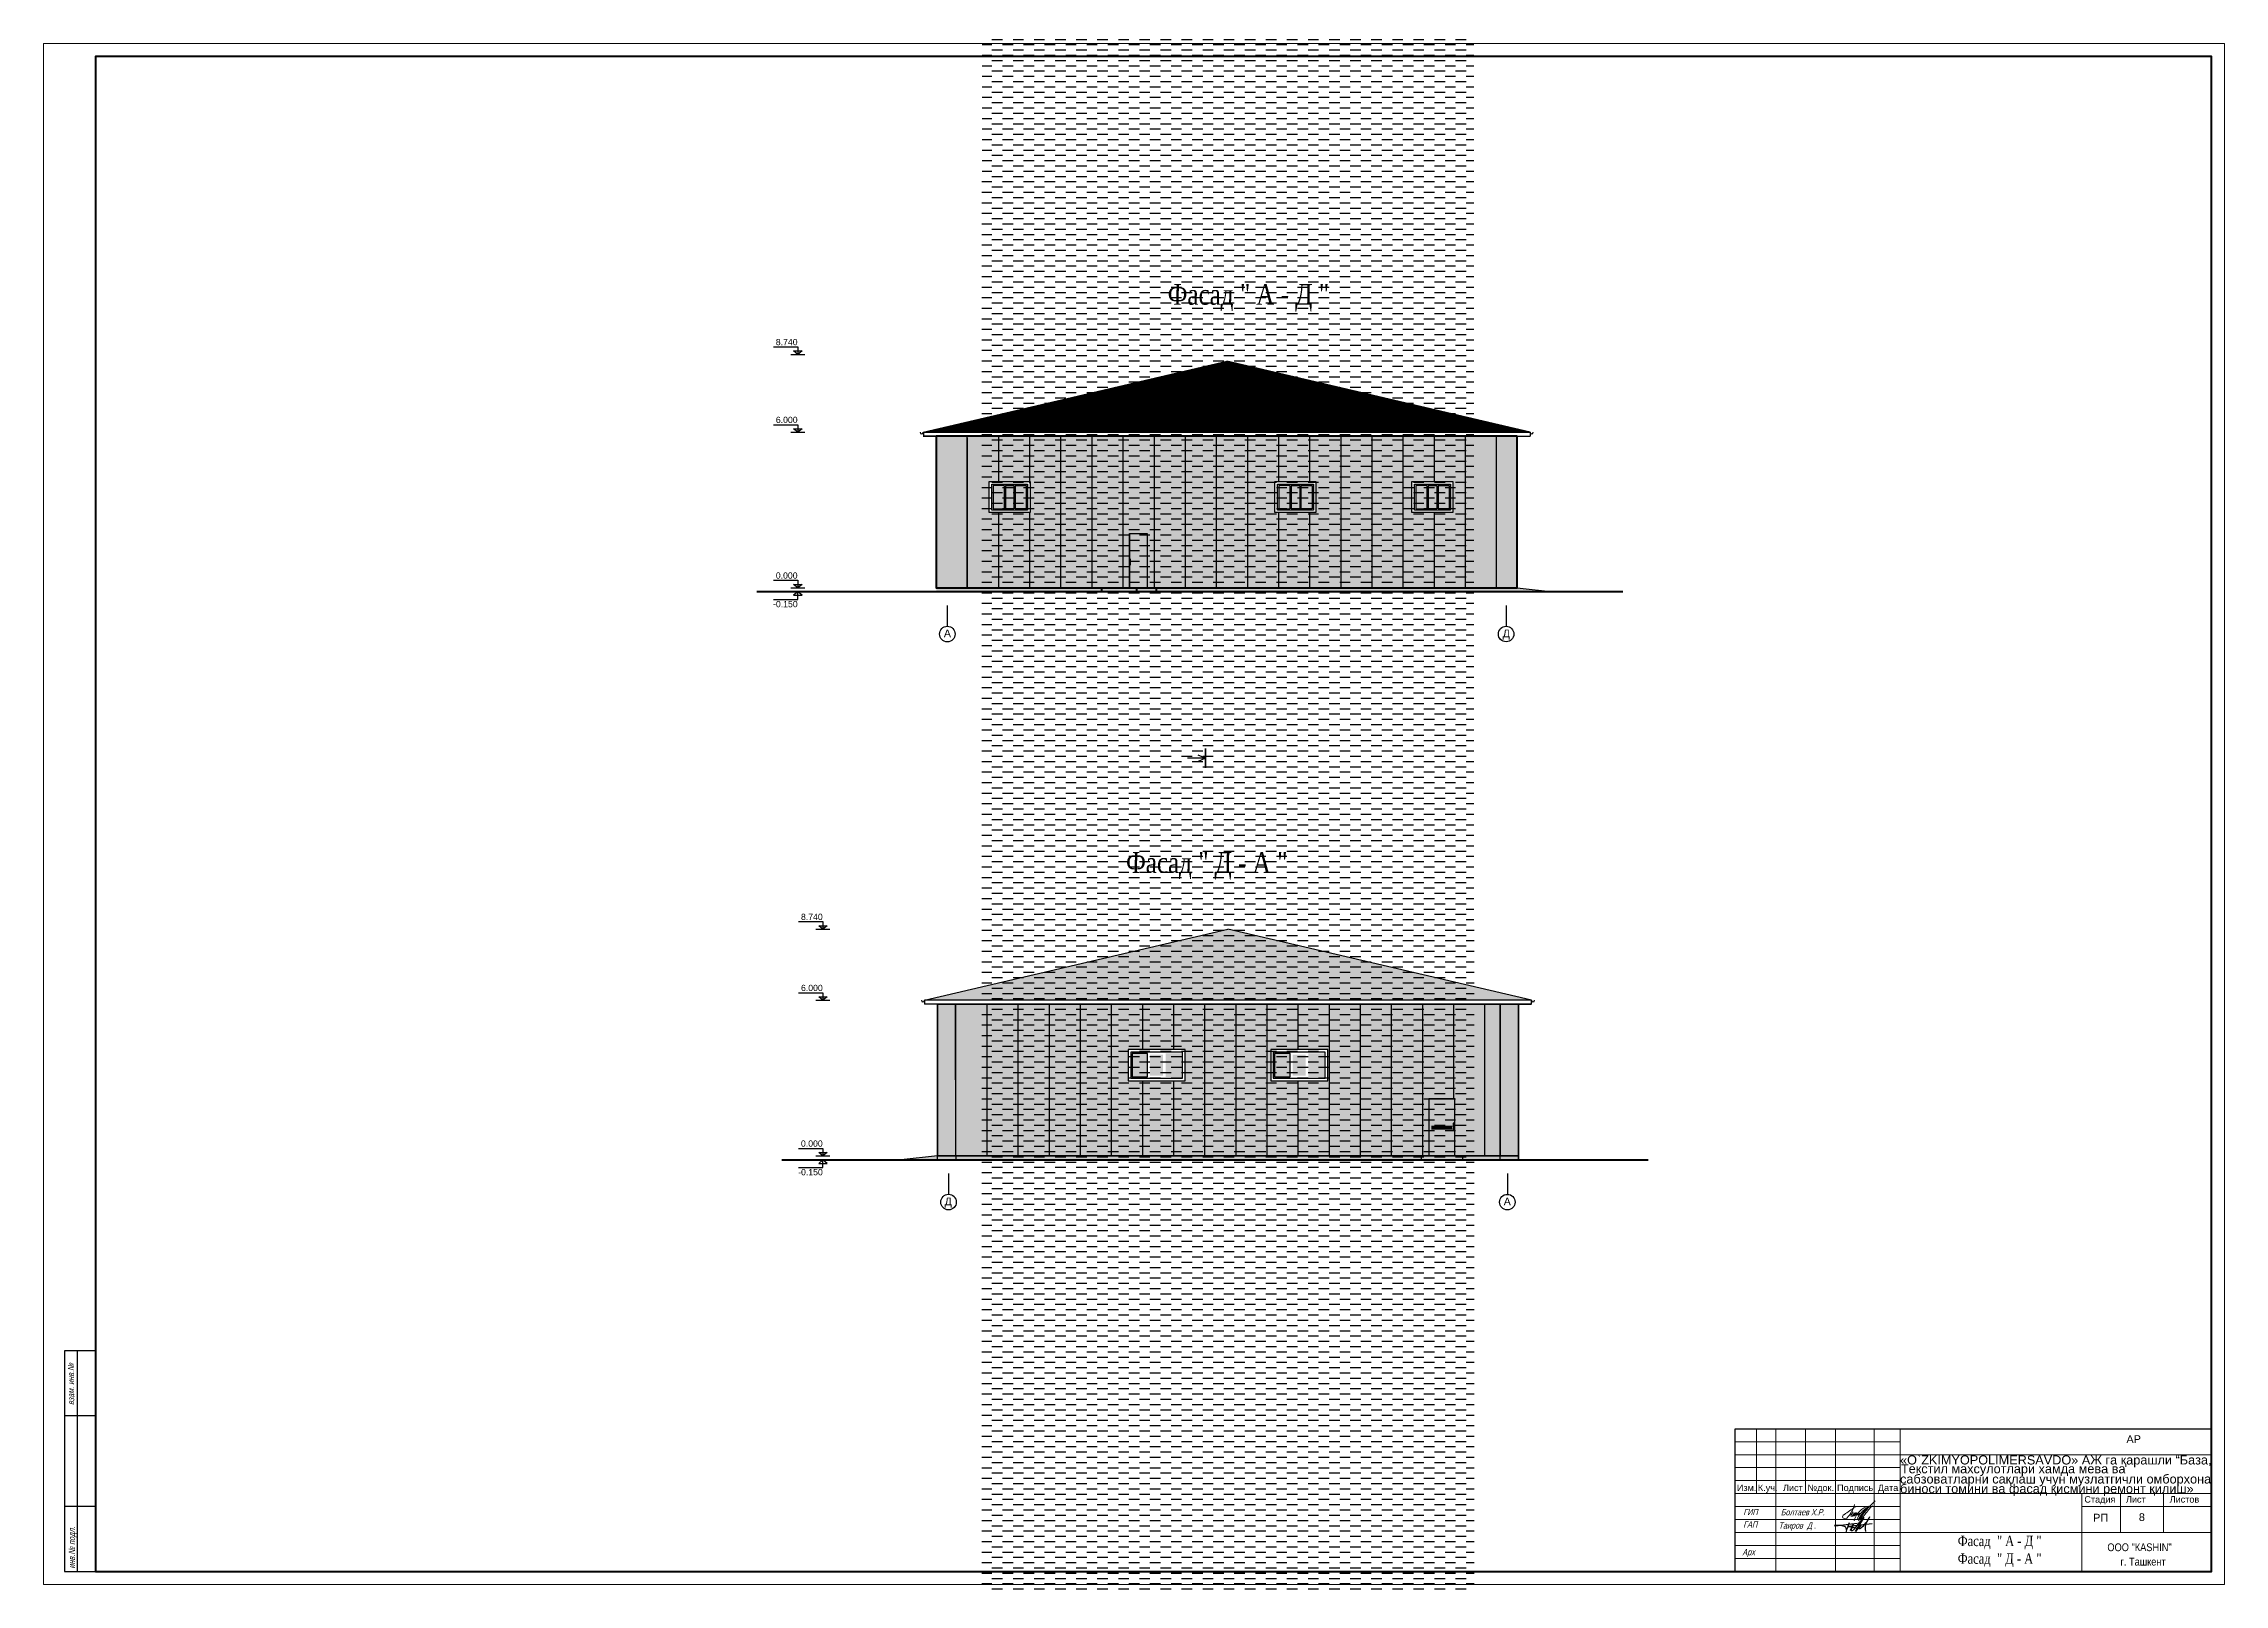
# Model space of a CAD drawing. Header units: millimetres. Extents: x 72928 to 1386960, y 320086 to 445536.
# Drawn here: x 1302860 to 1386960, y 367986 to 427386 of the extents above; entities that cross this region are included whole.
import ezdxf

# ---------------------------------------------------------------- set-up
doc = ezdxf.new("R2010")
doc.units = ezdxf.units.MM
doc.layers.add('ђЂЊЉЂ', color=7, linetype='Continuous')
doc.styles.add('Fayz', font='times.ttf', dxfattribs={"width": 0.8, "oblique": 1})
doc.styles.add('ira', font='arial.ttf', dxfattribs={"height": 3})

msp = doc.modelspace()

# ---------------------------------------------------------------- texts
at = {"lineweight": 20, "style": 'ira'}
for s, p in [('8.740', (1331097.3, 415760.5)), ('6.000', (1331098.6, 412760.4)), ('0.000', (1331097.3, 406760.5)), ('-0.150', (1330989, 405658.3)), ('8.740', (1332067.2, 393601.1)), ('6.000', (1332068.5, 390860.6)), ('0.000', (1332067.2, 384860.7)), ('-0.150', (1331958.8, 383758.6))]:
    msp.add_text(s, height=240, dxfattribs=at).set_placement(p)
at = {"style": 'ira'}
for s, p in [('«O`ZKIMYOPOLIMERSAVDO» АЖ га қарашли “База,', (1374452.5, 372608.5)), ('Текстил махсулотлари хамда мева ва ', (1374487, 372268.9)), ('сабзоватларни сақлаш учун музлатгичли омборхона', (1374452.5, 371874.2)), ('биноси томини ва фасад қисмини ремонт қилиш»', (1374452.5, 371502.1))]:
    msp.add_text(s, height=350, dxfattribs=at).set_placement(p)
at = {"style": 'ira', "width": 0.85}
for s, p in [('OOO "КАSHIN"', (1382448, 369266.8)), ('г. Ташкент', (1382953.3, 368711.9))]:
    msp.add_text(s, height=300, dxfattribs=at).set_placement(p)
at = {"lineweight": 20, "style": 'Fayz'}
for s, insert, char_height, attachment_point in [('Фасад " A - Д "', (1346202.9, 418118.6), 800, 1), ('Фасад " Д - А "', (1350816.8, 396217.3), 800, 3), ('Фасад  " A - Д "', (1376672.9, 369861.2), 400, 1), ('Фасад  " Д - A "', (1376672.9, 369179.7), 400, 1)]:
    msp.add_mtext(s, dxfattribs=dict(at, insert=insert, char_height=char_height, attachment_point=attachment_point))
at = {"layer": 'ђЂЊЉЂ', "color": 7, "style": 'ira'}
for s, p in [('A', (1337575.1, 404497.1)), ('Д', (1359125.1, 404498.6)), ('Д', (1337604.4, 382597.4)), ('A', (1359165.1, 382595.9))]:
    msp.add_text(s, height=300, dxfattribs=at).set_placement(p)
at = {"layer": 'ђЂЊЉЂ', "color": 7, "linetype": 'Continuous', "lineweight": 20, "style": 'ira', "oblique": 15, "width": 0.8}
for s, p in [('взам. инв.№', (1304038.3, 374896.5)), ('инв.№ подл.', (1304064.3, 368592.7))]:
    msp.add_text(s, height=240, rotation=90, dxfattribs=at).set_placement(p)
at = {"layer": 'ђЂЊЉЂ', "color": 7, "linetype": 'Continuous', "lineweight": 20, "style": 'ira'}
for s, height, p in [('АР', 300, (1383183, 373436)), ('Изм.', 250, (1368161.4, 371585.9)), ('К.уч.', 250, (1368971.1, 371585.9)), ('Лист', 250, (1369940.4, 371585.9)), ('№док.', 250, (1370882.8, 371585.9)), ('Подпись', 250, (1372024.8, 371585.9)), ('Дата', 250, (1373597.9, 371585.9)), ('Стадия', 250, (1381562.6, 371138.4)), ('Лист', 250, (1383165.7, 371138.4)), ('Лист', 250, (1383165.7, 371138.4)), ('Листов', 250, (1384851.7, 371138.4)), ('Листов', 250, (1384851.7, 371138.4)), ('РП', 300, (1381898.9, 370408.7)), ('РП', 300, (1381898.9, 370408.7)), ('8', 300, (1383662.5, 370428.2))]:
    msp.add_text(s, height=height, dxfattribs=at).set_placement(p)
at = {"layer": 'ђЂЊЉЂ', "color": 7, "linetype": 'Continuous', "lineweight": 20, "style": 'ira', "oblique": 15, "width": 0.8}
for s, p in [('ГИП', (1368408.9, 370657.9)), ('Болтаев Х.Р.', (1369852.8, 370646.8)), ('ГАП', (1368406.4, 370177.7)), ('Таиров  Д .', (1369767.2, 370135.3)), ('Арх', (1368372.3, 369108.5))]:
    msp.add_text(s, height=240, dxfattribs=at).set_placement(p)

# ---------------------------------------------------------------- blocks, each defined once
blk = doc.blocks.new('fhdfghf')
at = {"color": 5, "lineweight": 20}
blk.add_line((664280, -199007, -14), (664210, -199108, -14), dxfattribs=at)
for centre, radius, start, end in [((663973, -199211, -14), 102, 115.60321, 197.52976), ((663964, -199145, -14), 131, 228.12548, 331.88384), ((665360, -200861, -14), 2253, 116.52499, 129.39953), ((663150, -198412, -14), 1223, 319.465, 345.13222), ((664258, -199149, -14), 63.1, 140.30017, 221.08227), ((664303, -199184, -14), 47.6, 124.86592, 181.7353), ((664387, -199157, -14), 112, 104.09821, 173.48119), ((664061, -198796, -14), 409, 301.62839, 317.30708), ((664304, -199134, -14), 30.6, 199.47047, 297.42016), ((664222, -198955, -14), 228, 294.9657, 331.78019), ((665091, -199543, -14), 789, 115.62125, 166.41289), ((664386, -199103, -14), 47.3, 230.28369, 302.13672), ((664347, -199062, -14), 18.5, 323.16135, 47.56506), ((664453, -199112, -14), 18.7, 151.33638, 325.71884), ((664538, -199262, -14), 86.9, 159.66949, 162.70652), ((665482, -199822, -14), 1184, 126.22001, 150.11417), ((665071, -199693, -14), 830, 130.33093, 136.57434), ((667650, -201327, -14), 3722, 132.67819, 148.13498), ((664516, -199105, -14), 24, 157.93366, 322.14584), ((664556, -199250, -14), 37.2, 153.64696, 295.56335), ((664604, -199274, -14), 91.5, 139.06414, 153.56741), ((666784, -200665, -14), 2676, 135.4958, 147.17844), ((664456, -199098, -14), 219, 302.00002, 323.63443), ((664699, -199257, -14), 71.4, 150.63485, 202.47397), ((660730, -195797, -14), 5196, 318.6511, 323.48771), ((665234, -199150, -14), 419, 117.72591, 141.49444)]:
    blk.add_arc(centre, radius, start, end, dxfattribs=at)
at = {"color": 5}
for centre, radius, start, end in [((664605, -199261, -14), 277, 133.44316, 153.71279), ((664418, -199065, -14), 5.37, 20.55043, 127.12834), ((664493, -199251, -14), 41.1, 159.02865, 264.31921), ((664469, -199173, -14), 121, 279.65503, 322.38926), ((664817, -198912, -14), 57, 48.03481, 133.19568), ((664817, -198912, -14), 57, 321.80716, 323.5871)]:
    blk.add_arc(centre, radius, start, end, dxfattribs=at)
blk = doc.blocks.new('hfgjfj')
at = {"color": 5}
for p, q in [((664375, -199772, -14), (664698, -199224, -14)), ((664698, -199224, -14), (664518, -199405, -14)), ((665018, -199469, -14), (664098, -199571, -14)), ((664098, -199571, -14), (664547, -199648, -14)), ((664168, -199728, -14), (664208, -199682, -14)), ((664330, -199647, -14), (664274, -199719, -14)), ((664518, -199405, -14), (664330, -199647, -14)), ((664573, -199518, -14), (664523, -199598, -14))]:
    blk.add_line(p, q, dxfattribs=at)
for centre, radius, start, end in [((663824, -198697, -14), 1203, 308.33184, 335.92367), ((663681, -200296, -14), 765, 80.74917, 98.77163), ((663589, -199533, -14), 25.4, 195.37878, 273.8454), ((683781, -375645, -14), 177240, 96.26802, 96.54112), ((663775, -199926, -14), 386, 57.49465, 85.66489), ((663922, -199679, -14), 98.8, 346.77694, 52.84546), ((665794, -200195, -14), 1832, 155.33856, 167.762), ((664239, -199701, -14), 39.4, 127.56812, 331.95321), ((663049, -199001, -14), 1345, 329.55013, 338.11727), ((664465, -199629, -14), 235, 143.93274, 183.58341), ((664284, -199499, -14), 13, 347.87873, 134.53888), ((667480, -201984, -14), 3812, 139.68572, 144.53185), ((664577, -199631, -14), 63.2, 148.96163, 194.99001), ((664537, -199599, -14), 53.2, 246.62258, 307.87123), ((665310, -199648, -14), 570, 155.28531, 192.31287)]:
    blk.add_arc(centre, radius, start, end, dxfattribs=at)

# ---------------------------------------------------------------- hatches: boundary and pattern name
at = {"true_color": 0x422c14}
h = msp.add_hatch(color=29, dxfattribs=at)
h.dxf.hatch_style = 1
h.set_gradient(color1=(91, 91, 91), color2=(173, 173, 173), name='INVCURVED')
h.paths.add_polyline_path([(1348489.6, 415144.7), (1360186.5, 412404.7), (1336785.9, 412404.7)])
at = {"ltscale": 0.2, "true_color": 0x000000}
h = msp.add_hatch(dxfattribs=at)
h.set_pattern_fill('AR-B88', color=18, scale=2, angle=90)
h.set_pattern_definition([(90, (-628721988442.65, -821760305613.63), (-406.4, 2e-14), []), (180, (-628721988442.65, -821760305613.63), (-406.4, -203.2), [406.4, -406.4])])
h.paths.add_polyline_path([(1348489.6, 415144.7), (1360186.5, 412404.7), (1336785.9, 412404.7)])
h = msp.add_hatch(color=254)
h.dxf.hatch_style = 1
h.paths.add_polyline_path([(1359686.5, 412254.2), (1337286.5, 412254.2), (1337286.5, 406402.9), (1344732.7, 406402.9), (1344732.7, 408503.4), (1345422.4, 408503.4), (1345422.5, 406402.9), (1359686.5, 406402.9)])
h.paths.add_polyline_path([(1350344.6, 409304.4), (1350344.6, 410504.4), (1351925.2, 410504.4), (1351925.2, 409304.4)], flags=16)
h.paths.add_polyline_path([(1340906.3, 409304.4), (1339325.7, 409304.4), (1339325.7, 410504.4), (1340906.3, 410504.4)], flags=16)
h.paths.add_polyline_path([(1355630.3, 409304.4), (1355630.3, 410504.4), (1357210.9, 410504.4), (1357210.9, 409304.4)], flags=16)
at = {"linetype": 'ByBlock'}
h = msp.add_hatch(color=256, dxfattribs=at)
h.set_gradient(color1=(125, 180, 197), color2=(213, 231, 236), one_color=1, tint=0.88, name='HEMISPHERICAL')
h.paths.add_polyline_path([(1340757.5, 410354.4), (1340331.4, 410354.4), (1340331.4, 409454.4), (1340757.5, 409454.4)])
h.paths.add_polyline_path([(1340281.4, 410354.4), (1339953, 410354.4), (1339953, 409454.4), (1340281.4, 409454.4)])
h.paths.add_polyline_path([(1339903, 410354.4), (1339476.9, 410354.4), (1339476.9, 409454.4), (1339903, 409454.4)])
h = msp.add_hatch(color=256, dxfattribs=at)
h.set_gradient(color1=(125, 180, 197), color2=(213, 231, 236), one_color=1, tint=0.88, name='HEMISPHERICAL')
h.paths.add_polyline_path([(1351776.4, 410354.4), (1351350.3, 410354.4), (1351350.3, 409454.4), (1351776.4, 409454.4)])
h.paths.add_polyline_path([(1351300.3, 410354.4), (1350971.9, 410354.4), (1350971.9, 409454.4), (1351300.3, 409454.4)])
h.paths.add_polyline_path([(1350921.9, 410354.4), (1350495.8, 410354.4), (1350495.8, 409454.4), (1350921.9, 409454.4)])
h = msp.add_hatch(color=256, dxfattribs=at)
h.set_gradient(color1=(125, 180, 197), color2=(213, 231, 236), one_color=1, tint=0.88, name='HEMISPHERICAL')
h.paths.add_polyline_path([(1357062.1, 410354.4), (1356636, 410354.4), (1356636, 409454.4), (1357062.1, 409454.4)])
h.paths.add_polyline_path([(1356586, 410354.4), (1356257.6, 410354.4), (1356257.6, 409454.4), (1356586, 409454.4)])
h.paths.add_polyline_path([(1356207.6, 410354.4), (1355781.5, 410354.4), (1355781.5, 409454.4), (1356207.6, 409454.4)])
h = msp.add_hatch(color=253)
h.dxf.hatch_style = 1
h.paths.add_polyline_path([(1345423.7, 408502.3), (1344732.6, 408502.3), (1344732.6, 406403.4), (1345423.7, 406403.4)])
h.paths.add_polyline_path([(1344820.6, 407533.4), (1345333.7, 407533.4), (1345333.7, 408412.3), (1344820.6, 408412.3)], flags=16)
h.paths.add_polyline_path([(1345333.7, 407443.4), (1345333.7, 406493.4), (1344822.6, 406493.4), (1344822.6, 407443.4)], flags=16)
h.paths.add_polyline_path([(1344797.2, 407532.8), (1344797.2, 407273.4), (1344759.1, 407273.4), (1344759.1, 407532.8)], flags=16)
at = {"true_color": 0x011847}
h = msp.add_hatch(color=168, dxfattribs=at)
h.dxf.hatch_style = 1
h.paths.add_polyline_path([(1345333.7, 407443.4), (1344822.6, 407443.4), (1344822.6, 406493.4), (1345333.7, 406493.4)])
h.paths.add_polyline_path([(1345333.7, 408412.3), (1344820.6, 408412.3), (1344820.6, 407533.4), (1345333.7, 407533.4)])
h = msp.add_hatch(color=251)
h.dxf.hatch_style = 1
h.paths.add_polyline_path([(1344759.1, 407532.8), (1344797.2, 407532.8), (1344797.2, 407273.4), (1344759.1, 407273.4)])
h = msp.add_hatch(color=253)
h.dxf.hatch_style = 1
h.paths.add_polyline_path([(1337286.5, 406404.1), (1359686.5, 406403.2), (1361086.5, 406254.4), (1337286.5, 406254.4)])
at = {"true_color": 0x422c14}
h = msp.add_hatch(color=29, dxfattribs=at)
h.dxf.hatch_style = 1
h.set_gradient(color1=(91, 91, 91), color2=(173, 173, 173), name='INVCURVED')
h.paths.add_polyline_path([(1348530.1, 393243.5), (1336833.2, 390503.5), (1360233.8, 390503.5)])
at = {"ltscale": 0.2, "true_color": 0x000000}
h = msp.add_hatch(dxfattribs=at)
h.set_pattern_fill('AR-B88', color=18, scale=2, angle=90)
h.set_pattern_definition([(90, (-628721899132.2, -821760327514.9), (-406.4, 2e-14), []), (180, (-628721899132.18, -821760327514.9), (-406.4, -203.2), [406.4, -406.4])])
h.paths.add_polyline_path([(1348530.1, 393243.5), (1336833.2, 390503.5), (1360233.8, 390503.5)])
h = msp.add_hatch(color=254)
h.dxf.hatch_style = 1
h.paths.add_polyline_path([(1359733.2, 390353), (1337333.2, 390353), (1337333.2, 384501.6), (1356278.9, 384501.6), (1356278.9, 386703.1), (1357278.9, 386703.1), (1357278.9, 384501.6), (1359733.2, 384501.6)])
h.paths.add_polyline_path([(1352383.2, 387403.1), (1350183.2, 387403.1), (1350183.2, 388603.1), (1352383.2, 388603.1)], flags=16)
h.paths.add_polyline_path([(1346883.2, 387403.1), (1346783.2, 387403.1), (1344683.2, 387403.1), (1344683.2, 388603.1), (1346883.2, 388603.1)], flags=16)
at = {"linetype": 'ByBlock'}
h = msp.add_hatch(color=256, dxfattribs=at)
h.set_gradient(color1=(125, 180, 197), color2=(213, 231, 236), one_color=1, tint=0.88, name='HEMISPHERICAL')
h.paths.add_polyline_path([(1345433.2, 388453.1), (1344833.2, 388453.1), (1344833.2, 387553.1), (1345433.2, 387553.1)])
h.paths.add_polyline_path([(1346033.2, 388403.1), (1345533.2, 388403.1), (1345533.2, 387603.1), (1346033.2, 387603.1)])
h.paths.add_polyline_path([(1346733.2, 388453.1), (1346133.2, 388453.1), (1346133.2, 387553.1), (1346733.2, 387553.1)])
h = msp.add_hatch(color=256, dxfattribs=at)
h.set_gradient(color1=(125, 180, 197), color2=(213, 231, 236), one_color=1, tint=0.88, name='HEMISPHERICAL')
h.paths.add_polyline_path([(1350933.2, 388453.1), (1350333.2, 388453.1), (1350333.2, 387553.1), (1350933.2, 387553.1)])
h.paths.add_polyline_path([(1351533.2, 388403.1), (1351033.2, 388403.1), (1351033.2, 387603.1), (1351533.2, 387603.1)])
h.paths.add_polyline_path([(1352233.2, 388453.1), (1351633.2, 388453.1), (1351633.2, 387553.1), (1352233.2, 387553.1)])
h = msp.add_hatch(color=253)
h.dxf.hatch_style = 1
h.paths.add_polyline_path([(1356278.9, 386703.1), (1357278.9, 386703.1), (1357278.9, 384503.1), (1356278.9, 384503.1)])
h.paths.add_polyline_path([(1357178.9, 386603.1), (1356378.9, 386603.1), (1356378.9, 384603.1), (1357178.9, 384603.1)], flags=16)
at = {"true_color": 0x011847}
h = msp.add_hatch(color=168, dxfattribs=at)
h.dxf.hatch_style = 1
h.paths.add_polyline_path([(1356378.9, 386603.1), (1357178.9, 386603.1), (1357178.9, 385653.1), (1356378.9, 385653.1)])
h.paths.add_polyline_path([(1356378.9, 385553.1), (1357178.9, 385553.1), (1357178.9, 384603.1), (1356378.9, 384603.1)])
h = msp.add_hatch(color=253)
h.dxf.hatch_style = 1
h.paths.add_polyline_path([(1356378.9, 385653.1), (1357178.9, 385653.1), (1357178.9, 385553.1), (1356378.9, 385553.1)])
h = msp.add_hatch(color=251)
h.dxf.hatch_style = 1
h.paths.add_polyline_path([(1357213.6, 385762.5), (1357251.7, 385762.5), (1357251.7, 385503.1), (1357213.6, 385503.1)])
h = msp.add_hatch(color=253)
h.dxf.hatch_style = 1
h.paths.add_polyline_path([(1359733.2, 384502.8), (1337333.2, 384501.9), (1335933.2, 384353.1), (1359733.2, 384353.1)])

# ---------------------------------------------------------------- linework, layer by layer
at = {"lineweight": 30}
for p, q in [((1331672.7, 415402.9), (1332211.5, 415402.9)), ((1331672.7, 412402.7), (1332211.5, 412402.7)), ((1331672.7, 406402.9), (1332211.5, 406402.9)), ((1359686.5, 406404.4), (1361086.5, 406254.4)), ((1362455.2, 406252.9), (1361916.5, 406252.9)), ((1332642.6, 393243.5), (1333181.4, 393243.5)), ((1332642.6, 390503), (1333181.4, 390503)), ((1332642.6, 384503.1), (1333181.4, 384503.1)), ((1332642.6, 384353.1), (1333181.4, 384353.1)), ((1337333.2, 384503.1), (1335933.2, 384353.1)), ((1355978.9, 384503.1), (1355978.9, 384353.1)), ((1357578.9, 384503.1), (1357578.9, 384353.1)), ((1303660.3, 376986.1), (1303660.3, 368486.1)), ((1304860.3, 376986.1), (1303660.3, 376986.1)), ((1304160.3, 376986.1), (1304160.3, 368486.1)), ((1304860.3, 374486.1), (1303660.3, 374486.1)), ((1304160.3, 370986.1), (1303660.3, 370986.1)), ((1304860.3, 370986.1), (1304160.3, 370986.1)), ((1303660.3, 368486.1), (1304860.3, 368486.1))]:
    msp.add_line(p, q, dxfattribs=at)
for p, q in [((1336785.9, 412404.7), (1348489.6, 415144.7)), ((1336785.9, 412404.7), (1348489.6, 415144.7)), ((1360186.5, 412404.7), (1348489.6, 415144.7)), ((1360186.5, 412404.7), (1348489.6, 415144.7)), ((1336785.9, 412404.7), (1360186.5, 412404.7)), ((1336785.9, 412404.7), (1360186.5, 412404.7)), ((1336785.9, 412254.7), (1360186.5, 412254.7)), ((1336786.5, 412404.7), (1336786.5, 412252.7)), ((1337985.8, 412252.7), (1336786.5, 412252.7)), ((1338482.2, 412187.1), (1338482.2, 406403.8)), ((1359686.5, 412254.7), (1359286.5, 412254.7)), ((1360186.5, 412404.7), (1360186.5, 412254.7)), ((1360187.2, 412404.7), (1360187.2, 412404.7)), ((1339903, 410354.4), (1339903, 409454.4)), ((1339953, 410354.4), (1339953, 409454.4)), ((1339953, 410354.4), (1340281.4, 410354.4)), ((1340281.4, 410354.4), (1340281.4, 409454.4)), ((1340331.4, 410354.4), (1340331.4, 409454.4)), ((1350921.9, 410354.4), (1350921.9, 409454.4)), ((1350971.9, 410354.4), (1350971.9, 409454.4)), ((1350971.9, 410354.4), (1351300.3, 410354.4)), ((1351300.3, 410354.4), (1351300.3, 409454.4)), ((1351350.3, 410354.4), (1351350.3, 409454.4)), ((1356207.6, 410354.4), (1356207.6, 409454.4)), ((1356257.6, 410354.4), (1356257.6, 409454.4)), ((1356257.6, 410354.4), (1356586, 410354.4)), ((1356586, 410354.4), (1356586, 409454.4)), ((1356636, 410354.4), (1356636, 409454.4)), ((1344732.7, 406403.4), (1344732.7, 408503.4)), ((1344732.7, 408503.4), (1345422.4, 408503.4)), ((1345422.4, 408503.4), (1345422.5, 406403.4)), ((1359686.5, 406404.4), (1337286.5, 406402.9)), ((1337711.5, 405728.6), (1337711.5, 404923)), ((1359261.5, 405730.1), (1359261.5, 404924.5)), ((1347666.3, 399837.5), (1346976.2, 399837.5)), ((1347666.3, 399837.5), (1347380.6, 399705.4)), ((1347666.3, 399837.5), (1347387.5, 399954.6)), ((1336833.2, 390503.5), (1348530.1, 393243.5)), ((1336833.2, 390503.5), (1348530.1, 393243.5)), ((1360233.8, 390503.5), (1348530.1, 393243.5)), ((1360233.8, 390503.5), (1348530.1, 393243.5)), ((1336832.6, 390503.5), (1336832.6, 390503.5)), ((1336833.2, 390503.5), (1336833.2, 390353.5)), ((1360233.8, 390503.5), (1336833.2, 390503.5)), ((1360233.8, 390503.5), (1336833.2, 390503.5)), ((1360233.8, 390353.5), (1336833.2, 390353.5)), ((1337333.2, 384353.1), (1337333.2, 390353)), ((1337333.2, 390353), (1337333.2, 384503.1)), ((1338033.2, 384503.1), (1338033.2, 390353)), ((1359033.2, 390351.5), (1359033.2, 384501.6)), ((1359033.9, 390351.5), (1360233.2, 390351.5)), ((1359733.2, 384351.6), (1359733.2, 390351.5)), ((1360233.2, 390503.5), (1360233.2, 390351.5)), ((1337333.2, 384503.1), (1359733.2, 384501.6)), ((1337758.2, 383828.8), (1337758.2, 383023.3)), ((1359308.2, 383827.3), (1359308.2, 383021.8))]:
    msp.add_line(p, q)
at = {"color": 18, "true_color": 0x000000}
for p, q in [((1346084, 414088), (1346063, 414088)), ((1351887.5, 414088), (1351908.6, 414088)), ((1336786.5, 412252.7), (1337985.8, 412252.7)), ((1338482.2, 406403.8), (1338481.4, 412254.7)), ((1339682.2, 412254.7), (1339682.2, 410504.4)), ((1340882.2, 412254.7), (1340882.2, 410438.8)), ((1342082.2, 412254.7), (1342082.2, 409387.5)), ((1343282.2, 412254.7), (1343282.2, 409387.5)), ((1344482.2, 412254.7), (1344482.2, 409387.5)), ((1345682.2, 412254.7), (1345682.2, 406403.4)), ((1346882.2, 412254.7), (1346882.2, 409387.5)), ((1348082.2, 412254.7), (1348082.2, 409387.5)), ((1349282.2, 412254.7), (1349282.2, 409387.4)), ((1350482.2, 412254.7), (1350482.2, 410504.4)), ((1351682.2, 412254.7), (1351682.2, 410504.4)), ((1352882.2, 412254.7), (1352882.2, 409387.4)), ((1354081.1, 412254.7), (1354081.1, 409387.4)), ((1355281.1, 412254.7), (1355281.1, 409237.4)), ((1356481.1, 412254.7), (1356481.1, 410504.4)), ((1357681.1, 412254.7), (1357681.1, 410438.8)), ((1358881.1, 412254.7), (1358881.1, 409387.4)), ((1357681.1, 410438.8), (1357681.1, 406402.9)), ((1339682.2, 409304.4), (1339682.2, 406404.2)), ((1340882.2, 409304.4), (1340882.2, 406404.2)), ((1342082.2, 409387.5), (1342082.2, 406404.2)), ((1343282.2, 409387.5), (1343282.2, 406404.2)), ((1344482.2, 409387.5), (1344482.2, 406404.2)), ((1346882.2, 409387.5), (1346882.2, 406404.2)), ((1348082.2, 409387.5), (1348082.2, 406404.2)), ((1349282.2, 409387.4), (1349282.2, 406404.2)), ((1350482.2, 409304.4), (1350482.2, 406404.2)), ((1351682.2, 409304.4), (1351682.2, 406404.2)), ((1352882.2, 409387.4), (1352882.2, 406404.2)), ((1354081.1, 409387.4), (1354081.1, 406404.2)), ((1355281.1, 409237.4), (1355281.1, 406404.2)), ((1356481.1, 409304.4), (1356481.1, 406404.2)), ((1358881.1, 409387.4), (1358881.1, 406402.9)), ((1344732.7, 408503.4), (1345422.4, 408503.4)), ((1344732.7, 408503.4), (1344732.7, 406402.9)), ((1345422.4, 408503.4), (1345422.5, 406403.4)), ((1345132.2, 392186.7), (1345111.2, 392186.7)), ((1350935.7, 392186.7), (1350956.8, 392186.7)), ((1338033.2, 384503.1), (1338032.5, 390353)), ((1339233.2, 390351.5), (1339233.2, 387551.5)), ((1340433.2, 390351.5), (1340433.2, 387401.5)), ((1341633.2, 390351.5), (1341633.2, 387551.5)), ((1342833.2, 390351.5), (1342833.2, 387551.5)), ((1344033.2, 390351.5), (1344033.2, 387551.5)), ((1345233.2, 390351.4), (1345233.2, 388603.1)), ((1346433.2, 390351.4), (1346433.2, 388603.1)), ((1347633.2, 390351.4), (1347633.2, 387551.4)), ((1348833.2, 390351.4), (1348833.2, 387551.4)), ((1350033.2, 390351.4), (1350033.2, 387551.4)), ((1351233.2, 390351.4), (1351233.2, 388603.1)), ((1352433.2, 390351.4), (1352433.2, 387401.4)), ((1353633.2, 390351.4), (1353633.2, 387551.4)), ((1354833.2, 390351.4), (1354833.2, 387551.4)), ((1356033.2, 390351.4), (1356033.2, 387551.4)), ((1357233.2, 390351.3), (1357233.2, 386703.1)), ((1358433.2, 390351.3), (1358433.2, 387401.3)), ((1359033.2, 384501.6), (1359033.9, 390351.5)), ((1360233.2, 390351.5), (1359033.9, 390351.5)), ((1339233.2, 387551.5), (1339233.2, 384501.6)), ((1340433.2, 387401.5), (1340433.2, 384501.6)), ((1341633.2, 387551.5), (1341633.2, 384501.6)), ((1342833.2, 387551.5), (1342833.2, 384501.6)), ((1344033.2, 387551.5), (1344033.2, 384501.6)), ((1345233.2, 387403.1), (1345233.2, 384501.5)), ((1346433.2, 387403.1), (1346433.2, 387401.4)), ((1346433.2, 387401.4), (1346433.2, 384501.5)), ((1347633.2, 387551.4), (1347633.2, 384501.5)), ((1348833.2, 387551.4), (1348833.2, 384501.5)), ((1350033.2, 387551.4), (1350033.2, 384501.5)), ((1351233.2, 387403.1), (1351233.2, 384501.5)), ((1352433.2, 387401.4), (1352433.2, 384501.5)), ((1353633.2, 387551.4), (1353633.2, 384501.5)), ((1354833.2, 387551.4), (1354833.2, 384501.5)), ((1356033.2, 387551.4), (1356033.2, 384501.5)), ((1358433.2, 387401.3), (1358433.2, 384501.5)), ((1356278.9, 386703.1), (1356278.9, 384503.1)), ((1356278.9, 386703.1), (1357278.9, 386703.1)), ((1356278.9, 386703.1), (1357278.9, 386703.1)), ((1356378.9, 385653.1), (1357178.9, 385653.1)), ((1356378.9, 385553.1), (1357178.9, 385553.1))]:
    msp.add_line(p, q, dxfattribs=at)
at = {"lineweight": 50}
for p, q in [((1363764.8, 406252.9), (1330363.2, 406252.9)), ((1343654.7, 406402.9), (1343654.7, 406252.9)), ((1345011.4, 406402.9), (1345011.4, 406252.9)), ((1345759.3, 406402.9), (1345759.3, 406252.9)), ((1331333.1, 384353.1), (1364734.7, 384353.1))]:
    msp.add_line(p, q, dxfattribs=at)
at = {"lineweight": 35}
msp.add_line((1347666.3, 399465.7), (1347666.3, 400209.2), dxfattribs=at)
at = {"color": 254}
msp.add_line((1359733.2, 384501.6), (1359733.2, 390351.5), dxfattribs=at)
at = {"lineweight": 20}
for p, q in [((1368917.4, 373986.1), (1368917.4, 371486.1)), ((1370810.3, 373986.1), (1370810.3, 371486.1))]:
    msp.add_line(p, q, dxfattribs=at)
msp.add_lwpolyline([(1302860.3, 367986.1), (1386960.3, 367986.1), (1386960.3, 427386.1), (1302860.3, 427386.1)], close=True, dxfattribs=at)
at = {"lineweight": 40}
msp.add_lwpolyline([(1304860.3, 368486.1), (1386460.3, 368486.1), (1386460.3, 426886.1), (1304860.3, 426886.1)], close=True, dxfattribs=at)
at = {"ltscale": 6}
for points in [[(1331003.9, 415694.7), (1331942.1, 415694.7), (1331942.1, 415402.9)], [(1331942.1, 415402.9), (1331781.2, 415539.2), (1331940.5, 415539.2), (1332113.8, 415539.2), (1331942.1, 415402.9)], [(1331003.9, 412694.5), (1331942.1, 412694.5), (1331942.1, 412402.7)], [(1331942.1, 412402.7), (1331781.2, 412539.1), (1331940.5, 412539.1), (1332113.8, 412539.1), (1331942.1, 412402.7)], [(1331003.9, 406694.7), (1331942.1, 406694.7), (1331942.1, 406402.9)], [(1331003.9, 405961.1), (1331942.1, 405961.1), (1331942.1, 406252.9)], [(1331942.1, 406402.9), (1331781.2, 406539.2), (1331940.5, 406539.2), (1332113.8, 406539.2), (1331942.1, 406402.9)], [(1331942.1, 406252.9), (1331781.2, 406116.5), (1331940.5, 406116.5), (1332113.8, 406116.5), (1331942.1, 406252.9)], [(1331973.8, 393535.3), (1332912, 393535.3), (1332912, 393243.5)], [(1332912, 393243.5), (1332751, 393379.8), (1332910.4, 393379.8), (1333083.7, 393379.8), (1332912, 393243.5)], [(1331973.8, 390794.8), (1332912, 390794.8), (1332912, 390503)], [(1332912, 390503), (1332751, 390639.3), (1332910.4, 390639.3), (1333083.7, 390639.3), (1332912, 390503)], [(1331973.8, 384794.9), (1332912, 384794.9), (1332912, 384503.1)], [(1331973.8, 384061.3), (1332912, 384061.3), (1332912, 384353.1)], [(1332912, 384503.1), (1332751, 384639.5), (1332910.4, 384639.5), (1333083.7, 384639.5), (1332912, 384503.1)], [(1332912, 384353.1), (1332751, 384216.8), (1332910.4, 384216.8), (1333083.7, 384216.8), (1332912, 384353.1)]]:
    msp.add_lwpolyline(points, dxfattribs=at)
for points in [[(1359686.5, 412254.2), (1337286.5, 412254.2), (1337286.5, 406402.9), (1359686.5, 406402.9)], [(1339325.7, 410504.4), (1340906.3, 410504.4), (1340906.3, 409304.4), (1339325.7, 409304.4)], [(1339325.7, 410504.4), (1340906.3, 410504.4), (1340906.3, 409304.4), (1339325.7, 409304.4)], [(1350344.6, 410504.4), (1351925.2, 410504.4), (1351925.2, 409304.4), (1350344.6, 409304.4)], [(1350344.6, 410504.4), (1351925.2, 410504.4), (1351925.2, 409304.4), (1350344.6, 409304.4)], [(1355630.3, 410504.4), (1357210.9, 410504.4), (1357210.9, 409304.4), (1355630.3, 409304.4)], [(1355630.3, 410504.4), (1357210.9, 410504.4), (1357210.9, 409304.4), (1355630.3, 409304.4)], [(1339426.9, 410404.4), (1340807.5, 410404.4), (1340807.5, 409404.4), (1339426.9, 409404.4)], [(1350445.8, 410404.4), (1351826.4, 410404.4), (1351826.4, 409404.4), (1350445.8, 409404.4)], [(1355731.5, 410404.4), (1357112.1, 410404.4), (1357112.1, 409404.4), (1355731.5, 409404.4)], [(1337333.2, 390353), (1359733.2, 390353), (1359733.2, 384501.6), (1337333.2, 384501.6)], [(1337333.2, 390353), (1359733.2, 390353), (1359733.2, 384501.6), (1337333.2, 384501.6)], [(1352383.2, 388603.1), (1350183.2, 388603.1), (1350183.2, 387403.1), (1352383.2, 387403.1)], [(1352383.2, 388603.1), (1350183.2, 388603.1), (1350183.2, 387403.1), (1352383.2, 387403.1)], [(1346783.2, 388503.1), (1344783.2, 388503.1), (1344783.2, 387503.1), (1346783.2, 387503.1)], [(1345433.2, 388453.1), (1344833.2, 388453.1), (1344833.2, 387553.1), (1345433.2, 387553.1)], [(1352283.2, 388503.1), (1350283.2, 388503.1), (1350283.2, 387503.1), (1352283.2, 387503.1)], [(1350933.2, 388453.1), (1350333.2, 388453.1), (1350333.2, 387553.1), (1350933.2, 387553.1)], [(1357213.6, 385503.1), (1357251.7, 385503.1), (1357251.7, 385762.5), (1357213.6, 385762.5)], [(1359033.2, 384501.6), (1359733.2, 384501.6), (1359733.2, 384351.6), (1359033.2, 384351.6)]]:
    msp.add_lwpolyline(points, close=True)
at = {"lineweight": 50}
msp.add_lwpolyline([(1359686.5, 412254.2), (1337286.5, 412254.2), (1337286.5, 406402.9), (1359686.5, 406402.9)], close=True, dxfattribs=at)
for points in [[(1339903, 410354.4), (1339476.9, 410354.4), (1339476.9, 409454.4), (1339903, 409454.4)], [(1340331.4, 410354.4), (1340757.5, 410354.4), (1340757.5, 409454.4), (1340331.4, 409454.4)], [(1350921.9, 410354.4), (1350495.8, 410354.4), (1350495.8, 409454.4), (1350921.9, 409454.4)], [(1351350.3, 410354.4), (1351776.4, 410354.4), (1351776.4, 409454.4), (1351350.3, 409454.4)], [(1356207.6, 410354.4), (1355781.5, 410354.4), (1355781.5, 409454.4), (1356207.6, 409454.4)], [(1356636, 410354.4), (1357062.1, 410354.4), (1357062.1, 409454.4), (1356636, 409454.4)], [(1340281.4, 409454.4), (1339953, 409454.4)], [(1351300.3, 409454.4), (1350971.9, 409454.4)], [(1356586, 409454.4), (1356257.6, 409454.4)], [(1346783.2, 387403.1), (1346883.2, 387403.1), (1346883.2, 388603.1), (1344683.2, 388603.1), (1344683.2, 387403.1), (1346783.2, 387403.1)], [(1346783.2, 387403.1), (1346883.2, 387403.1), (1346883.2, 388603.1), (1344683.2, 388603.1), (1344683.2, 387403.1), (1346783.2, 387403.1)]]:
    msp.add_lwpolyline(points)
at = {"color": 18, "true_color": 0x000000}
msp.add_lwpolyline([(1357278.9, 386703.1), (1356278.9, 386703.1), (1356278.9, 384503.1), (1357278.9, 384503.1)], close=True, dxfattribs=at)
msp.add_lwpolyline([(1357278.9, 386703.1), (1356278.9, 386703.1), (1356278.9, 384503.1), (1357278.9, 384503.1)], close=True, dxfattribs=at)
at = {"lineweight": 30}
for points in [[(1337333.2, 384503.1), (1338033.2, 384503.1), (1338033.2, 384353.1), (1337333.2, 384353.1)], [(1359033.2, 384501.6), (1359733.2, 384501.6), (1359733.2, 384351.6), (1359033.2, 384351.6)]]:
    msp.add_lwpolyline(points, close=True, dxfattribs=at)
msp.add_lwpolyline([(1368093.8, 368486.1), (1368093.8, 373986.1), (1386460.3, 373986.1)], dxfattribs=at)
for centre in [(1337711.5, 404623), (1359261.5, 404624.5), (1337758.2, 382723.3), (1359308.2, 382721.8)]:
    msp.add_circle(centre, 300)
for centre in [(1336725, 412404.7), (1360248.1, 412404.7), (1336771.6, 390503.5), (1360294.8, 390503.5)]:
    msp.add_arc(centre, 60.9, 180, 0)
at = {"layer": 'ђЂЊЉЂ', "color": 7, "linetype": 'Continuous', "lineweight": 20}
for p, q in [((1368093.8, 373986.1), (1386460.3, 373986.1)), ((1368093.8, 368486.1), (1368093.8, 373986.1)), ((1374460.3, 373486.1), (1368093.8, 373486.1)), ((1371960.3, 373986.1), (1371960.3, 371986.1)), ((1373460.3, 373986.1), (1373460.3, 368486.1)), ((1374460.3, 373986.1), (1374460.3, 368486.1)), ((1374460.3, 372986.1), (1368093.8, 372986.1)), ((1386460.3, 372986.1), (1374460.3, 372986.1)), ((1374460.3, 372486.1), (1368093.8, 372486.1)), ((1374460.3, 371986.1), (1368093.8, 371986.1)), ((1371960.3, 372486.1), (1371960.3, 368486.1)), ((1374460.3, 371486.1), (1368093.8, 371486.1)), ((1374460.3, 370986.1), (1368093.8, 370986.1)), ((1386460.3, 371486.1), (1374460.3, 371486.1)), ((1381460.3, 368486.1), (1381460.3, 371486.1)), ((1386460.3, 370986.1), (1381460.3, 370986.1)), ((1382960.3, 371486.1), (1382960.3, 369986.1)), ((1384615.8, 371486.1), (1384615.8, 369986.1)), ((1384615.8, 371486.1), (1384615.8, 369986.1)), ((1374460.3, 370486.1), (1368093.8, 370486.1)), ((1374460.3, 369986.1), (1368093.8, 369986.1)), ((1374460.3, 369486.1), (1368093.8, 369486.1)), ((1386460.3, 369986.1), (1374460.3, 369986.1)), ((1374460.3, 368986.1), (1368093.8, 368986.1))]:
    msp.add_line(p, q, dxfattribs=at)
at = {"layer": 'ђЂЊЉЂ', "linetype": 'Continuous', "lineweight": 20}
msp.add_line((1369660.3, 373986.1), (1369660.3, 368486.1), dxfattribs=at)

# ---------------------------------------------------------------- block references
at = {"lineweight": 30}
for name in ['fhdfghf', 'hfgjfj']:
    msp.add_blockref(name, (708364.5, 569792.8, 14.3), dxfattribs=at)

msp.set_redraw_order([(e.dxf.handle, doc.entitydb.next_handle()) for e in msp.query("TEXT MTEXT ATTDEF DIMENSION ARC_DIMENSION")])  # texts and dimensions are drawn at this point

doc.saveas('drawing.dxf')
